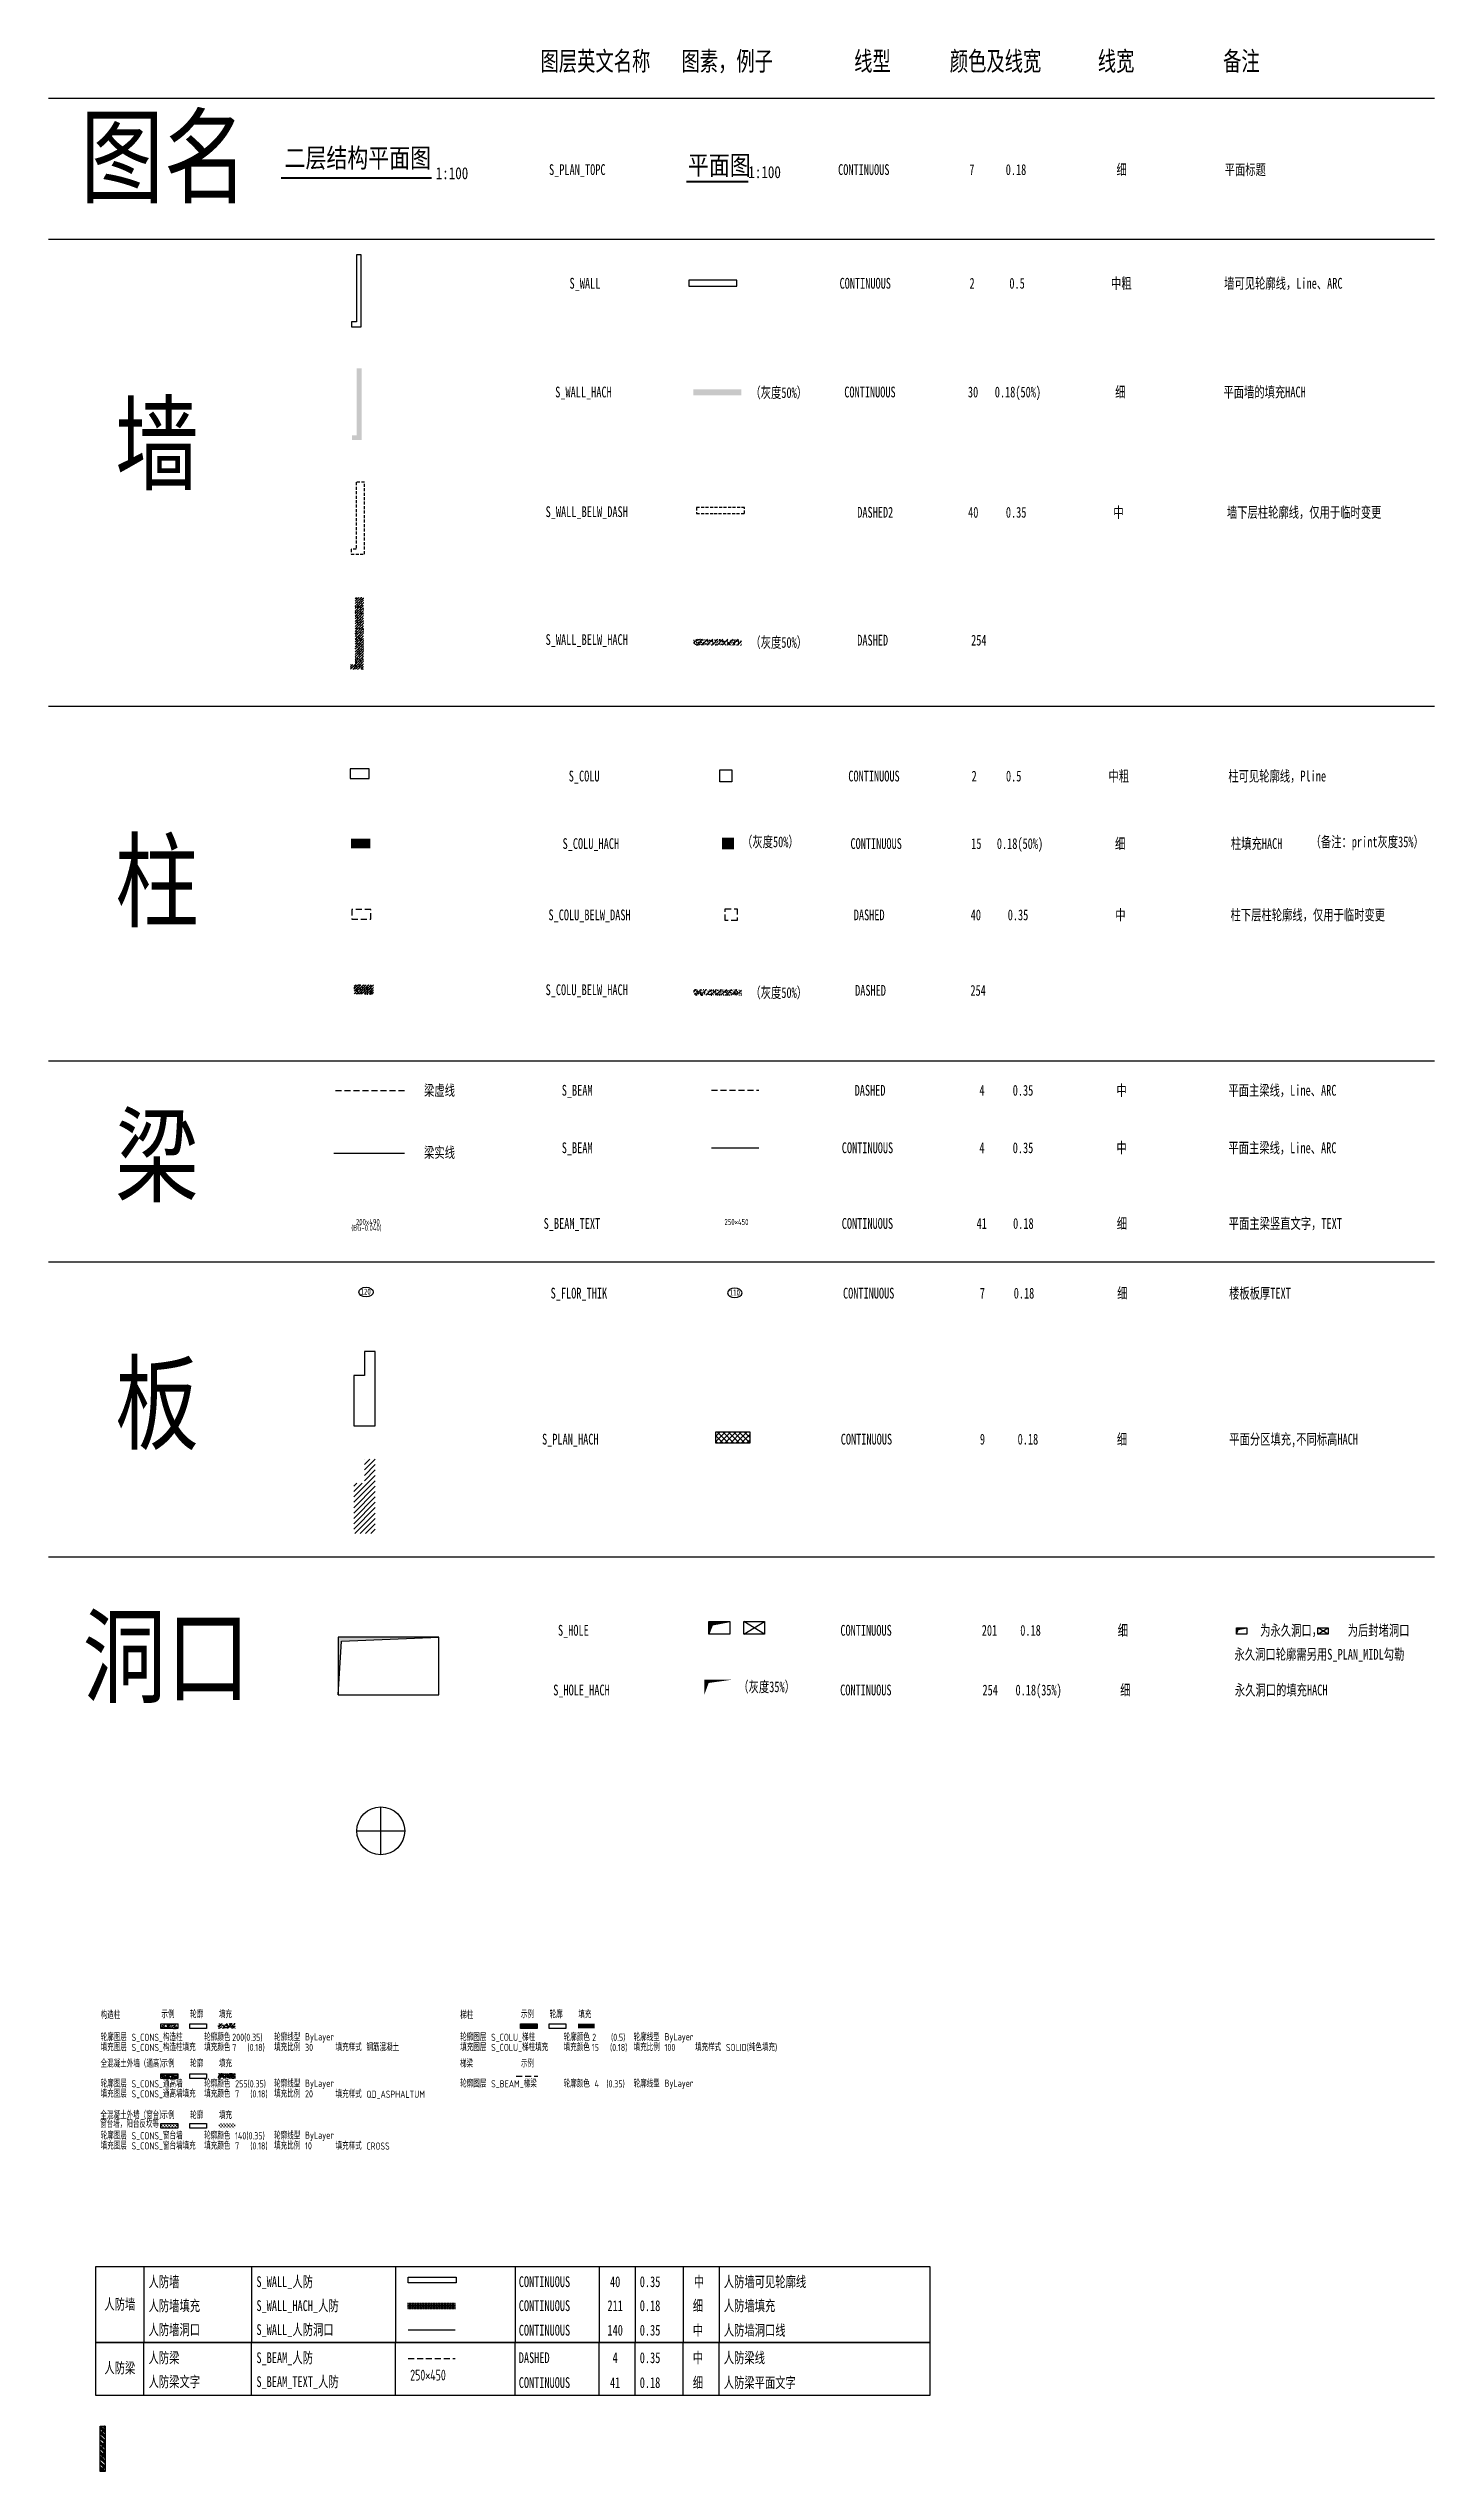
# Model space of a CAD drawing. Extents: x -302153 to 2378000, y -57590 to 1700000.
# Drawn here: x 261759 to 319591, y 503869 to 604988 of the extents above; entities that cross this region are included whole.
import ezdxf
from ezdxf.enums import TextEntityAlignment as Align

# ---------------------------------------------------------------- set-up
doc = ezdxf.new("R2010")
doc.units = 0
doc.header["$LTSCALE"] = 500
doc.header["$MEASUREMENT"] = 0
doc.set_wipeout_variables(frame=1)
for name, pattern in [('CONTINOUS', [0]), ('DASH', [0.35, 0.25, -0.1]), ('DASHED', [0.75, 0.5, -0.25]), ('DASHED2', [0.375, 0.25, -0.125])]:
    doc.linetypes.add(name, pattern=pattern)
doc.layers.get('0').update_dxf_attribs({"linetype": 'CONTINUOUS'})
doc.layers.get('Defpoints').update_dxf_attribs({"color": 2, "linetype": 'CONTINUOUS'})
doc.layers.add('C-XREF-SLCT', color=7, linetype='CONTINUOUS', plot=False)
for name, color, linetype in [('PC_YZ_WALL', 31, 'CONTINUOUS'), ('PC_YZ_WALL_HACH', 17, 'CONTINUOUS'), ('PCG_REIN_FBY', 123, 'CONTINUOUS'), ('PC板底筋', 17, 'CONTINUOUS'), ('S-DETL', 4, 'CONTINOUS'), ('S_BEAM', 4, 'DASHED'), ('S_BEAM_TEXT_VERT', 41, 'CONTINUOUS'), ('S_BEAM_TEXT_人防', 41, 'CONTINUOUS'), ('S_BEAM_人防', 4, 'DASHED'), ('S_BEAM_梯梁', 4, 'DASHED'), ('S_COLU', 2, 'CONTINUOUS'), ('S_COLU_BELW_DASH', 40, 'DASHED'), ('S_COLU_BELW_HACH', 254, 'DASHED'), ('S_COLU_HACH', 15, 'CONTINUOUS'), ('S_COLU_梯柱', 2, 'CONTINUOUS'), ('S_COLU_梯柱填充', 15, 'CONTINUOUS'), ('S_CONS_构造柱', 200, 'CONTINUOUS'), ('S_CONS_构造柱填充', 7, 'CONTINUOUS'), ('S_CONS_窗台墙', 140, 'CONTINUOUS'), ('S_CONS_窗台墙填充', 7, 'CONTINUOUS'), ('S_CONS_通高墙', 255, 'CONTINUOUS'), ('S_CONS_通高墙填充', 7, 'CONTINUOUS'), ('S_FLOR_THIK', 7, 'CONTINUOUS'), ('S_HOLE', 201, 'CONTINUOUS'), ('S_HOLE_HACH', 254, 'CONTINUOUS'), ('S_PLAN_HACH', 9, 'CONTINUOUS'), ('S_PLAN_TEXT', 7, 'CONTINUOUS'), ('S_PLAN_TOPC', 7, 'CONTINUOUS'), ('S_TABL', 83, 'CONTINUOUS'), ('S_WALL', 2, 'CONTINUOUS'), ('S_WALL_BELW_DASH', 40, 'DASHED2'), ('S_WALL_BELW_HACH', 254, 'DASHED'), ('S_WALL_HACH', 30, 'CONTINUOUS'), ('S_WALL_HACH_人防墙', 211, 'CONTINUOUS'), ('S_WALL_人防', 40, 'CONTINUOUS'), ('S_WALL_人防洞口', 140, 'CONTINUOUS')]:
    doc.layers.add(name, color=color, linetype=linetype)
doc.styles.add('Acs', font='Stfangso_1.ttf', dxfattribs={"width": 0.7})
doc.styles.add('TH-STYLE1', font='Stfangso_1.ttf', dxfattribs={"width": 0.7})
doc.styles.add('TH-STYLE2', font='', dxfattribs={"width": 0.8})
doc.styles.add('TH-STYLE3', font='tssdeng.shx', dxfattribs={"width": 0.7, "bigfont": 'tssdchn.shx'})
doc.styles.get('TH-STYLE2').set_extended_font_data('STXihei')
pattern_1 = [(45, (277706.15, 523205.66), (-106.066, 106.066), []), (50, (277706.15, 523205.66), (215.178, -18.8256), [22.5, -247.5]), (355, (277706.15, 523205.66), (-41.6254, 225.6576), [18, -198]), (100.4514, (277724.09, 523204.09), (173.553, 206.832), [19.122, -210.3426]), (46.1842, (277706.15, 523265.66), (320.1723, -49.656), [33.75, -371.25]), (96.6356, (277732.83, 523261.52), (280.399, 292.235), [28.683, -315.514]), (351.1842, (277706.15, 523265.66), (280.399, 292.236), [27, -297]), (21, (277736.15, 523250.66), (179.072, -120.7857), [22.5, -247.5]), (326, (277736.15, 523250.66), (72.9946, 217.545), [18, -198]), (71.4514, (277751.08, 523240.6), (252.0668, 96.759), [19.122, -210.3426]), (37.5, (277706.15, 523205.66), (3.64796, 99.86816), [1.5, -195.6, 1.5, -201, 1.5, -198.75]), (7.5, (277706.15, 523205.66), (78.9209, 118.3235), [1.5, -114.6, 1.5, -191.1, 1.5, -75.75]), (327.5, (277639.25, 523205.66), (160.14673, -6.76646), [1.5, -75, 1.5, -234, 1.5, -310.5]), (317.5, (277609.25, 523205.66), (174.9559, 30.0315), [1.5, -97.5, 1.5, -155.4, 1.5, -220.5])]
pattern_2 = [(0, (277706.154, 523205.66), (63.5, 63.5), [31.75, -95.25]), (90, (277722.03, 523189.78), (-63.5, 63.5), [31.75, -95.25])]
pattern_3 = [(50, (277706.15, 523205.66), (143.452, -12.5504), [15, -165]), (355, (277706.15, 523205.66), (-27.7503, 150.4384), [12, -132]), (100.4514, (277718.11, 523204.61), (115.7019, 137.8879), [12.748, -140.2284]), (46.1842, (277706.15, 523245.66), (213.4482, -33.1038), [22.5, -247.5]), (96.6356, (277723.94, 523242.9), (186.9325, 194.8236), [19.122, -210.3426]), (351.1842, (277706.15, 523245.66), (186.9324, 194.8237), [18, -198]), (21, (277726.15, 523235.66), (119.3814, -80.5238), [15, -165]), (326, (277726.15, 523235.66), (48.663, 145.03), [12, -132]), (71.4514, (277736.1, 523228.95), (168.0445, 64.5061), [12.748, -140.2284]), (37.5, (277706.154, 523205.657), (2.43197, 66.57877), [0, -130.4, 0, -134, 0, -132.5]), (7.5, (277706.154, 523205.66), (52.6139, 78.88234), [0, -76.4, 0, -127.4, 0, -50.5]), (327.5, (277661.554, 523205.657), (106.76449, -4.51097), [0, -50, 0, -156, 0, -207]), (317.5, (277641.55, 523205.66), (116.6372, 20.021), [0, -65, 0, -103.6, 0, -147]), (45, (277706.15, 523205.66), (-113.137, 113.137), []), (135, (277706.15, 523205.66), (-113.137, -113.137), [])]

msp = doc.modelspace()

# ---------------------------------------------------------------- texts
at = {"layer": 'S_BEAM_TEXT_VERT', "style": 'TH-STYLE3', "width": 0.7}
for s, p in [('(BG-0.040)', (274396.0732, 555646.0854)), ('200x490', (274587.6982, 555892.9917))]:
    msp.add_text(s, height=250, dxfattribs=at).set_placement(p)
msp.add_text('250×450', height=250, dxfattribs=at).set_placement((289964.1842, 555816.5366), align=Align.BOTTOM_LEFT)
at = {"layer": 'S_BEAM_TEXT_人防', "style": 'TH-STYLE3', "width": 0.7}
msp.add_text('250×450', height=450, dxfattribs=at).set_placement((276851.1124, 507533.1915), align=Align.BOTTOM_LEFT)
at = {"layer": 'S_PLAN_TEXT', "color": 1, "style": 'TH-STYLE1', "width": 0.7}
for s, p in [('图层英文名称', (282288.6857, 603820.3096)), ('图素，例子', (288170.2019, 603820.3096)), ('线型', (295375.4784, 603820.3096)), ('颜色', (299364.4733, 603820.3096)), ('颜色及线宽', (299364.4773, 603820.3096)), ('线宽', (305541.1472, 603820.3096)), ('备注', (310768.6283, 603820.3096))]:
    msp.add_text(s, height=800, dxfattribs=at).set_placement(p, align=Align.BOTTOM_LEFT)
at = {"layer": 'S_PLAN_TEXT', "width": 0.7}
for s, height, style, p in [('S_PLAN_TOPC', 450, 'TH-STYLE1', (282644.8365, 599572.4581)), ('CONTINUOUS', 450, 'TH-STYLE1', (294705.3751, 599572.4581)), ('0.18', 450, 'TH-STYLE1', (301699.3281, 599572.4581)), ('细', 450, 'TH-STYLE1', (306319.2183, 599572.4581)), ('平面标题', 450, 'TH-STYLE1', (310835.3853, 599572.4581)), ('S_WALL', 450, 'TH-STYLE1', (283499.3708, 594828.4255)), ('CONTINUOUS', 450, 'TH-STYLE1', (294766.5249, 594828.4255)), ('0.5', 450, 'TH-STYLE1', (301851.1928, 594828.4255)), ('中粗', 450, 'TH-STYLE1', (306091.5764, 594828.4255)), ('墙可见轮廓线，Line、ARC', 450, 'TH-STYLE1', (310814.0887, 594828.4255)), ('S_WALL_HACH', 450, 'TH-STYLE1', (282902.5357, 590291.2837)), ('CONTINUOUS', 450, 'TH-STYLE1', (294963.0702, 590291.2837)), ('0.18(50%%%)', 450, 'TH-STYLE1', (301243.6068, 590291.2837)), ('细', 450, 'TH-STYLE1', (306266.2566, 590291.2837)), ('平面墙的填充HACH', 450, 'TH-STYLE1', (310782.4195, 590291.2837)), ('S_WALL_BELW_DASH', 450, 'TH-STYLE1', (282502.1563, 585296.3214)), ('DASHED2', 450, 'TH-STYLE1', (295503.6894, 585271.7052)), ('0.35', 450, 'TH-STYLE1', (301705.3563, 585271.7052)), ('中', 450, 'TH-STYLE1', (306190.1511, 585271.7052)), ('墙下层柱轮廓线，仅用于临时变更', 450, 'TH-STYLE1', (310929.0133, 585271.7052)), ('S_WALL_BELW_HACH', 450, 'TH-STYLE1', (282502.1563, 579960.4486)), ('DASHED', 450, 'TH-STYLE1', (295503.6894, 579935.8325)), ('S_COLU', 450, 'TH-STYLE1', (283465.9892, 574263.8386)), ('CONTINUOUS', 450, 'TH-STYLE1', (295131.1543, 574263.8386)), ('0.5', 450, 'TH-STYLE1', (301709.133, 574263.8386)), ('中粗', 450, 'TH-STYLE1', (305986.5677, 574263.8386)), ('柱可见轮廓线，Pline', 450, 'TH-STYLE1', (310986.7993, 574263.8386)), ('S_COLU_HACH', 450, 'TH-STYLE1', (283209.9396, 571445.626)), ('CONTINUOUS', 450, 'TH-STYLE1', (295221.3561, 571445.626)), ('0.18(50%%%)', 450, 'TH-STYLE1', (301329.5271, 571445.626)), ('细', 450, 'TH-STYLE1', (306259.0273, 571445.626)), ('柱填充HACH', 450, 'TH-STYLE1', (311096.3354, 571445.626)), ('S_COLU_BELW_DASH', 450, 'TH-STYLE1', (282619.9468, 568470.3948)), ('DASHED', 450, 'TH-STYLE1', (295359.3841, 568470.3948)), ('0.35', 450, 'TH-STYLE1', (301782.8362, 568470.3948)), ('中', 450, 'TH-STYLE1', (306271.8082, 568470.3948)), ('柱下层柱轮廓线，仅用于临时变更', 450, 'TH-STYLE1', (311081.391, 568470.3948)), ('S_COLU_BELW_HACH', 450, 'TH-STYLE1', (282502.1563, 565345.8059)), ('DASHED', 450, 'TH-STYLE1', (295415.609, 565321.1897)), ('梁虚线', 450, 'TH-STYLE1', (277430.8914, 561150.8588)), ('S_BEAM', 450, 'TH-STYLE1', (283175.0067, 561150.8588)), ('DASHED', 450, 'TH-STYLE1', (295396.4518, 561150.8588)), ('0.35', 450, 'TH-STYLE1', (301991.4431, 561150.8588)), ('中', 450, 'TH-STYLE1', (306318.4846, 561150.8588)), ('平面主梁线，Line、ARC', 450, 'TH-STYLE1', (310989.9419, 561150.8588)), ('梁实线', 450, 'TH-STYLE1', (277430.8914, 558555.3088)), ('S_BEAM', 450, 'TH-STYLE1', (283175.0067, 558751.8329)), ('CONTINUOUS', 450, 'TH-STYLE1', (294860.1378, 558751.8329)), ('0.35', 450, 'TH-STYLE1', (301991.4431, 558751.8329)), ('中', 450, 'TH-STYLE1', (306318.4846, 558751.8329)), ('平面主梁线，Line、ARC', 450, 'TH-STYLE1', (310989.9419, 558751.8329)), ('S_BEAM_TEXT', 450, 'TH-STYLE1', (282420.36, 555593.2329)), ('CONTINUOUS', 450, 'TH-STYLE1', (294857.3727, 555593.2329)), ('0.18', 450, 'TH-STYLE1', (302006.3427, 555593.2329)), ('细', 450, 'TH-STYLE1', (306331.8217, 555593.2329)), ('平面主梁竖直文字，TEXT', 450, 'TH-STYLE1', (311003.2819, 555593.2329)), ('S_FLOR_THIK', 450, 'TH-STYLE1', (282711.2505, 552685.359)), ('CONTINUOUS', 450, 'TH-STYLE1', (294909.2371, 552685.359)), ('0.18', 450, 'TH-STYLE1', (302032.7909, 552685.359)), ('细', 450, 'TH-STYLE1', (306347.776, 552685.359)), ('楼板板厚TEXT', 450, 'TH-STYLE1', (311019.2362, 552685.359)), ('S_PLAN_HACH', 450, 'TH-STYLE1', (282352.9815, 546591.9158)), ('CONTINUOUS', 450, 'TH-STYLE1', (294816.1923, 546591.9158)), ('0.18', 450, 'TH-STYLE1', (302196.2311, 546591.9158)), ('细', 450, 'TH-STYLE1', (306335.948, 546591.9158)), ('平面分区填充,不同标高HACH', 450, 'TH-STYLE1', (311027.1836, 546591.9158)), ('S_HOLE', 450, 'TH-STYLE1', (283017.2466, 538615.5392)), ('CONTINUOUS', 450, 'TH-STYLE1', (294799.7443, 538615.5392)), ('0.18', 450, 'TH-STYLE1', (302305.6077, 538615.5392)), ('细', 450, 'TH-STYLE1', (306370.7288, 538615.5392)), ('     为永久洞口，     为后封堵洞口', 450, 'TH-STYLE1', (311246.8679, 538615.5392)), ('永久洞口轮廓需另用S_PLAN_MIDL勾勒', 450, 'TH-STYLE1', (311246.8629, 537615.5392)), ('S_HOLE_HACH', 450, 'TH-STYLE1', (282819.4851, 536123.9022)), ('CONTINUOUS', 450, 'TH-STYLE1', (294791.9432, 536123.9022)), ('0.18(35%%%)', 450, 'TH-STYLE1', (302107.8461, 536123.9022)), ('细', 450, 'TH-STYLE1', (306475.0683, 536123.9022)), ('永久洞口的填充HACH', 450, 'TH-STYLE1', (311259.3937, 536123.9022)), ('构造柱', 300, 'TH-STYLE3', (263937.3497, 522674.7581)), ('示例', 300, 'TH-STYLE3', (266469.8099, 522701.4386)), ('轮廓', 300, 'TH-STYLE3', (267668.3788, 522701.4386)), ('填充', 300, 'TH-STYLE3', (268866.9478, 522701.4386)), ('梯柱', 300, 'TH-STYLE3', (278937.3497, 522674.7581)), ('示例', 300, 'TH-STYLE3', (281469.8099, 522701.4386)), ('轮廓', 300, 'TH-STYLE3', (282668.3788, 522701.4386)), ('填充', 300, 'TH-STYLE3', (283866.9478, 522701.4386)), ('轮廓图层', 300, 'TH-STYLE3', (263937.3497, 521749.4244)), ('S_CONS_构造柱', 300, 'TH-STYLE3', (265226.6434, 521749.4244)), ('轮廓颜色', 300, 'TH-STYLE3', (268255.3144, 521749.4244)), ('200(0.35)', 300, 'TH-STYLE3', (269424.7745, 521749.4244)), ('轮廓线型', 300, 'TH-STYLE3', (271173.8206, 521749.4244)), ('ByLayer', 300, 'TH-STYLE3', (272463.1142, 521774.0357)), ('轮廓图层', 300, 'TH-STYLE3', (278937.3497, 521749.4244)), ('S_COLU_梯柱', 300, 'TH-STYLE3', (280226.6434, 521749.4244)), ('轮廓颜色', 300, 'TH-STYLE3', (283255.3144, 521749.4244)), ('2    (0.5)', 300, 'TH-STYLE3', (284445.0185, 521749.4244)), ('轮廓线型', 300, 'TH-STYLE3', (286173.8206, 521749.4244)), ('ByLayer', 300, 'TH-STYLE3', (287463.1142, 521774.0357)), ('全混凝土外墙（通高）', 300, 'TH-STYLE3', (263931.715, 520645.2421)), ('填充图层', 300, 'TH-STYLE3', (263937.3497, 521328.1087)), ('S_CONS_构造柱填充', 300, 'TH-STYLE3', (265226.6434, 521328.1087)), ('示例', 300, 'TH-STYLE3', (266469.8099, 520650.3181)), ('轮廓', 300, 'TH-STYLE3', (267668.3788, 520650.3181)), ('填充颜色', 300, 'TH-STYLE3', (268255.3144, 521328.1087)), ('填充', 300, 'TH-STYLE3', (268866.9478, 520650.3181)), ('7   (0.18)', 300, 'TH-STYLE3', (269424.7745, 521328.1087)), ('填充比例', 300, 'TH-STYLE3', (271173.8206, 521328.1087)), ('30', 300, 'TH-STYLE3', (272463.1142, 521328.1087)), ('填充样式', 300, 'TH-STYLE3', (273736.9612, 521328.1087)), ('钢筋混凝土', 300, 'TH-STYLE3', (275026.2548, 521328.1087)), ('梯梁', 300, 'TH-STYLE3', (278931.715, 520645.2421)), ('填充图层', 300, 'TH-STYLE3', (278937.3497, 521328.1087)), ('S_COLU_梯柱填充', 300, 'TH-STYLE3', (280226.6434, 521328.1087)), ('示例', 300, 'TH-STYLE3', (281469.8099, 520650.3181)), ('填充颜色', 300, 'TH-STYLE3', (283255.3144, 521328.1087)), ('15   (0.18)', 300, 'TH-STYLE3', (284424.7745, 521328.1087)), ('填充比例', 300, 'TH-STYLE3', (286173.8206, 521328.1087)), ('100', 300, 'TH-STYLE3', (287463.1142, 521328.1087)), ('填充样式', 300, 'TH-STYLE3', (288736.9612, 521328.1087)), ('SOLID(纯色填充)', 300, 'TH-STYLE3', (290026.2548, 521328.1087)), ('填充图层', 300, 'TH-STYLE3', (263937.3497, 519388.8363)), ('轮廓图层', 300, 'TH-STYLE3', (263937.3497, 519810.152)), ('S_CONS_通高墙', 300, 'TH-STYLE3', (265226.6434, 519810.152)), ('S_CONS_通高墙填充', 300, 'TH-STYLE3', (265226.6434, 519388.8363)), ('填充颜色', 300, 'TH-STYLE3', (268255.3144, 519388.8363)), ('轮廓颜色', 300, 'TH-STYLE3', (268255.3144, 519810.152)), ('255(0.35)', 300, 'TH-STYLE3', (269544.6081, 519810.152)), ('7   (0.18)', 300, 'TH-STYLE3', (269544.6081, 519388.8363)), ('填充比例', 300, 'TH-STYLE3', (271173.8206, 519388.8363)), ('轮廓线型', 300, 'TH-STYLE3', (271173.8206, 519810.152)), ('20', 300, 'TH-STYLE3', (272463.1142, 519388.8363)), ('ByLayer', 300, 'TH-STYLE3', (272463.1142, 519834.7633)), ('填充样式', 300, 'TH-STYLE3', (273736.9612, 519373.9753)), ('QD_ASPHALTUM', 300, 'TH-STYLE3', (275026.2548, 519373.9753)), ('轮廓图层', 300, 'TH-STYLE3', (278937.3497, 519810.152)), ('S_BEAM_梯梁', 300, 'TH-STYLE3', (280226.6434, 519810.152)), ('轮廓颜色', 300, 'TH-STYLE3', (283255.3144, 519810.152)), ('4  (0.35)', 300, 'TH-STYLE3', (284544.6081, 519810.152)), ('轮廓线型', 300, 'TH-STYLE3', (286173.8206, 519810.152)), ('ByLayer', 300, 'TH-STYLE3', (287463.1142, 519834.7633)), ('全混凝土外墙（窗台）', 300, 'TH-STYLE3', (263926.0803, 518494.8256)), ('示例', 300, 'TH-STYLE3', (266469.8099, 518492.6304)), ('轮廓', 300, 'TH-STYLE3', (267668.3788, 518492.6304)), ('填充', 300, 'TH-STYLE3', (268866.9478, 518492.6304)), ('窗台墙，阳台反坎等', 300, 'TH-STYLE3', (263914.8106, 518127.9737)), ('轮廓图层', 300, 'TH-STYLE3', (263937.3497, 517641.2846)), ('S_CONS_窗台墙', 300, 'TH-STYLE3', (265226.6434, 517641.2846)), ('轮廓颜色', 300, 'TH-STYLE3', (268255.3144, 517641.2846)), ('140(0.35)', 300, 'TH-STYLE3', (269544.6081, 517641.2846)), ('轮廓线型', 300, 'TH-STYLE3', (271173.8206, 517641.2846)), ('ByLayer', 300, 'TH-STYLE3', (272463.1142, 517665.8959)), ('填充图层', 300, 'TH-STYLE3', (263937.3497, 517219.9689)), ('S_CONS_窗台墙填充', 300, 'TH-STYLE3', (265226.6434, 517219.9689)), ('填充颜色', 300, 'TH-STYLE3', (268255.3144, 517219.9689)), ('7   (0.18)', 300, 'TH-STYLE3', (269544.6081, 517219.9689)), ('填充比例', 300, 'TH-STYLE3', (271173.8206, 517219.9689)), ('10', 300, 'TH-STYLE3', (272463.1142, 517219.9689)), ('填充样式', 300, 'TH-STYLE3', (273736.9612, 517212.4822)), ('CROSS', 300, 'TH-STYLE3', (275026.2548, 517212.4822)), ('人防墙', 450, 'TH-STYLE1', (265935.9003, 511431.7294)), ('S_WALL_人防', 450, 'TH-STYLE1', (270435.9003, 511431.7294)), ('CONTINUOUS', 450, 'TH-STYLE1', (281382.528, 511431.7294)), ('0.35', 450, 'TH-STYLE1', (286430.6884, 511431.7294)), ('中', 450, 'TH-STYLE1', (288686.8161, 511431.7294)), ('人防墙可见轮廓线', 450, 'TH-STYLE1', (289935.9003, 511431.7294)), ('人防墙填充', 450, 'TH-STYLE1', (265935.9064, 510431.7294)), ('S_WALL_HACH_人防', 450, 'TH-STYLE1', (270435.9064, 510431.7294)), ('CONTINUOUS', 450, 'TH-STYLE1', (281382.534, 510431.7294)), ('0.18', 450, 'TH-STYLE1', (286430.6945, 510431.7294)), ('细', 450, 'TH-STYLE1', (288642.2557, 510431.7294)), ('人防墙填充', 450, 'TH-STYLE1', (289935.9064, 510431.7294)), ('人防墙洞口', 450, 'TH-STYLE1', (265935.9064, 509431.7294)), ('S_WALL_人防洞口', 450, 'TH-STYLE1', (270435.9064, 509431.7294)), ('CONTINUOUS', 450, 'TH-STYLE1', (281382.5199, 509407.1132)), ('0.35', 450, 'TH-STYLE1', (286430.6804, 509407.1132)), ('中', 450, 'TH-STYLE1', (288642.2376, 509407.1132)), ('人防墙洞口线', 450, 'TH-STYLE1', (289935.8923, 509407.1132)), ('人防梁', 450, 'TH-STYLE1', (265935.8923, 508259.4014)), ('S_BEAM_人防', 450, 'TH-STYLE1', (270435.8923, 508259.4014)), ('DASHED', 450, 'TH-STYLE1', (281382.5199, 508259.4014)), ('0.35', 450, 'TH-STYLE1', (286430.6804, 508259.4014)), ('中', 450, 'TH-STYLE1', (288642.2406, 508259.4014)), ('人防梁线', 450, 'TH-STYLE1', (289935.8923, 508259.4014)), ('人防梁文字', 450, 'TH-STYLE1', (265935.8923, 507259.4014)), ('S_BEAM_TEXT_人防', 450, 'TH-STYLE1', (270435.8923, 507259.4014)), ('CONTINUOUS', 450, 'TH-STYLE1', (281381.7487, 507221.2103)), ('0.18', 450, 'TH-STYLE1', (286429.9091, 507221.2103)), ('细', 450, 'TH-STYLE1', (288641.4664, 507221.2103)), ('人防梁平面文字', 450, 'TH-STYLE1', (289935.1211, 507221.2103))]:
    msp.add_text(s, height=height, dxfattribs=dict(at, style=style)).set_placement(p, align=Align.BOTTOM_LEFT)
at = {"layer": 'S_PLAN_TEXT', "style": 'TH-STYLE1', "width": 0.7}
for s, p in [('7', (300285.8504, 599572.4581)), ('2', (300295.7076, 594828.4255)), ('30', (300335.4502, 590291.2837)), ('40', (300344.4867, 585271.7052)), ('254', (300576.2038, 579935.8325)), ('2', (300381.7298, 574263.8386)), ('15', (300471.9316, 571445.626)), ('40', (300453.112, 568470.3948)), ('254', (300548.1424, 565321.1897)), ('4', (300709.3037, 561150.8588)), ('4', (300709.3037, 558751.8329)), ('41', (300696.7136, 555593.2329)), ('7', (300725.457, 552685.359)), ('9', (300728.8359, 546591.9158)), ('201', (301021.3887, 538615.5392)), ('254', (301051.2374, 536123.9022)), ('40', (285403.1913, 511431.7294)), ('211', (285403.1973, 510431.7294)), ('140', (285403.1832, 509407.1132)), ('4', (285403.1832, 508259.4014)), ('41', (285402.412, 507221.2103))]:
    msp.add_text(s, height=450, dxfattribs=at).set_placement(p, align=Align.BOTTOM_CENTER)
for s, p in [('（灰度50%%%）', (293408.4324, 590266.6675)), ('（灰度50%%%）', (293408.4324, 579842.2801)), ('（灰度50%%%）', (293060.5468, 571520.6789)), ('（备注：print灰度35%%%）', (319142.5117, 571520.6789)), ('（灰度50%%%）', (293408.4324, 565227.6374)), ('（灰度35%%%）', (292903.2726, 536258.7994))]:
    msp.add_text(s, height=450, dxfattribs=at).set_placement(p, align=Align.BOTTOM_RIGHT)
at = {"layer": 'S_PLAN_TEXT', "char_height": 450, "attachment_point": 5, "style": 'TH-STYLE1'}
for s, insert in [('人防墙', (264735.8963, 510827.8424)), ('人防梁', (264735.8923, 508170.4315))]:
    msp.add_mtext(s, dxfattribs=dict(at, insert=insert))
at = {"layer": 'S_PLAN_TOPC', "style": 'TH-STYLE2', "width": 0.8}
for s, height, p in [('图名', 3200, (263082.8949, 597914.7525)), ('二层结构平面图', 800, (271609.1985, 599781.7772)), ('1:100', 500, (277913.7962, 599381.9124)), ('平面图', 800, (288439.5854, 599477.8135)), ('1:100', 500, (290958.0822, 599427.8135)), ('墙', 3200, (264538.4324, 585937.3365)), ('柱', 3200, (264538.4324, 567692.2067)), ('梁', 3200, (264538.4324, 556230.8613)), ('板', 3200, (264538.4324, 545891.8623)), ('洞口', 3200, (263184.3759, 535332.9836))]:
    msp.add_text(s, height=height, dxfattribs=at).set_placement(p, align=Align.BOTTOM_LEFT)

# ---------------------------------------------------------------- blocks, each defined once
blk = doc.blocks.new('B-th')
at = {"layer": 'S_FLOR_THIK', "color": 7, "extrusion": (0, 0, -1)}
blk.add_ellipse((86, 189), major_axis=(-302, 0), ratio=0.6534327, dxfattribs=at)
at = {"style": 'TH-STYLE1', "width": 0.7, "flags": 8}
blk.add_attdef('BTH', text='', height=250, dxfattribs=at).set_placement((87, 80), align=Align.CENTER)
blk = doc.blocks.new('BASEPOINT', base_point=(710981, 177928))
at = {"layer": 'Defpoints', "color": 7}
for p, q in [((710981, 176928), (710981, 178928)), ((709981, 177928), (711981, 177928))]:
    blk.add_line(p, q, dxfattribs=at)
blk.add_circle((710981, 177928), 1000, dxfattribs=at)
blk = doc.blocks.new('*U154')
at = {"layer": 'S-DETL', "linetype": 'DASH', "ltscale": 0.1, "elevation": 0}
blk.add_lwpolyline([(796403, 692060), (796504, 692026, -0.3274892), (796545, 691967), (796545, 691912), (796520, 691912), (796520, 691967, 0.3219545), (796488, 692010), (796400, 692038)], format="xyb", dxfattribs=at)
blk.add_lwpolyline([(796595, 691954), (796595, 691912), (796570, 691912), (796570, 691954)], dxfattribs=at)
at = {"layer": 'S-DETL'}
for centre in [(796382, 692052), (796582, 691972, 0)]:
    blk.add_circle(centre, 22.5, dxfattribs=at)
blk = doc.blocks.new('*U153')
at = {"layer": 'S-DETL', "linetype": 'DASH', "ltscale": 0.1, "elevation": 0}
blk.add_lwpolyline([(796595, 691954), (796595, 691912), (796570, 691912), (796570, 691954)], dxfattribs=at)
at = {"layer": 'S-DETL'}
blk.add_circle((796582, 691972, 0), 22.5, dxfattribs=at)
blk = doc.blocks.new('AcsAcadShareArea')
for points in [[(0, 0), (118900, 0), (118900, 85000), (0, 85000)], [(0, 0), (6892.9, 0), (6892.9, 2699.2), (0, 2699.2)], [(6892.9, 0), (28409.4, 0), (28409.4, 2708.4), (6892.9, 2708.4)], [(0, 733), (0, 733), (0, 0), (0, 0)]]:
    blk.add_lwpolyline(points, close=True)
at = {"insert": (596.8, 1991.4), "char_height": 1000, "width": 6073.9, "attachment_point": 1, "style": 'Acs'}
blk.add_mtext('唯一编号：', dxfattribs=at)
at = {"style": 'Acs', "width": 0.8}
blk.add_attdef('唯一编号', (7537.4, 860.8), '', height=1000, dxfattribs=at)

# ---------------------------------------------------------------- hatches: boundary and pattern name
at = {"layer": 'S_COLU_BELW_HACH'}
h = msp.add_hatch(dxfattribs=at)
h.set_pattern_fill('钢筋混凝土', color=256, scale=30, style=0, pattern_type=2)
h.set_pattern_definition([(45, (249719.63, 554417.11), (-53.033, 53.033), []), (50, (249719.63, 554417.1), (215.178, -18.8256), [22.5, -247.5]), (355, (249719.63, 554417.1), (-41.6254, 225.6576), [18, -198]), (100.4514, (249737.56, 554415.54), (173.5528, 206.8319), [19.122, -210.3426]), (46.1842, (249719.63, 554477.1), (320.1723, -49.6557), [33.75, -371.25]), (96.6356, (249746.3, 554472.97), (280.3988, 292.2354), [28.683, -315.514]), (351.1842, (249719.63, 554477.1), (280.3986, 292.2356), [27, -297]), (21, (249749.63, 554462.1), (179.0721, -120.7857), [22.5, -247.5]), (326, (249749.63, 554462.1), (72.9946, 217.545), [18, -198]), (71.4514, (249764.55, 554452.04), (252.0668, 96.7591), [19.122, -210.3426]), (37.5, (249719.63, 554417.11), (3.64796, 99.86816), [0, -195.6, 0, -201, 0, -198.75]), (7.5, (249719.63, 554417.11), (78.92086, 118.3235), [0, -114.6, 0, -191.1, 0, -75.75]), (327.5, (249652.73, 554417.11), (160.14673, -6.76646), [0, -75, 0, -234, 0, -310.5]), (317.5, (249622.73, 554417.1), (174.95585, 30.0315), [0, -97.5, 0, -155.4, 0, -220.5])])
h.paths.add_polyline_path([(275319.6279, 565917.1066), (274519.6279, 565917.1066), (274519.6279, 565517.1066), (275319.6279, 565517.1066)], flags=0)
h = msp.add_hatch(dxfattribs=at)
h.set_pattern_fill('钢筋混凝土', color=256, scale=30, style=0, pattern_type=2)
h.set_pattern_definition([(45, (0, 7737.02), (-106.066017, 106.066017), []), (50, (0, 7737.02), (215.178055, -18.82564), [22.5, -247.5]), (355, (0, 7737.02), (-41.6254, 225.65764), [18, -198]), (100.4514, (17.93, 7735.45), (173.552815, 206.83186), [19.12206, -210.34263]), (46.1842, (0, 7797.02), (320.17231, -49.6557), [33.75, -371.25]), (96.6356, (26.68, 7792.88), (280.39881, 292.23536), [28.68309, -315.5139]), (351.1842, (0, 7797), (280.39858, 292.23558), [27, -297]), (21, (30, 7782.02), (179.072116, -120.785667), [22.5, -247.5]), (326, (30, 7782.02), (72.9946, 217.54501), [18, -198]), (71.4514, (44.92, 7771.95), (252.06679, 96.75915), [19.12206, -210.34263]), (37.5, (0, 7737.015), (3.647957, 99.868156), [1.5, -195.6, 1.5, -201, 1.5, -198.75]), (7.5, (0, 7737.02), (78.920861, 118.323514), [1.5, -114.6, 1.5, -191.1, 1.5, -75.75]), (327.5, (-66.9, 7737.015), (160.146731, -6.766462), [1.5, -75, 1.5, -234, 1.5, -310.5]), (317.5, (-96.9, 7737.02), (174.95585, 30.031495), [1.5, -97.5, 1.5, -155.4, 1.5, -220.5])])
h.paths.add_polyline_path([(290670.9565, 565478.3451), (290670.9565, 565718.3451), (288670.9565, 565718.3451), (288670.9565, 565478.3451)])
at = {"layer": 'S_COLU_HACH'}
msp.add_hatch(color=256, dxfattribs=at).paths.add_polyline_path([(275187.8591, 572006.1785), (274387.8591, 572006.1785), (274387.8591, 571606.1785), (275187.8591, 571606.1785)], flags=0)
at = {"layer": 'S_COLU_梯柱填充'}
for points in [[(281452.3471, 522553.0988), (282152.3471, 522553.0988), (282152.3471, 522353.0988), (281452.3471, 522353.0988)], [(283851.8958, 522563.3475), (284551.8958, 522563.3475), (284551.8958, 522363.3475), (283851.8958, 522363.3475)]]:
    msp.add_hatch(color=256, dxfattribs=at).paths.add_polyline_path(points)
at = {"layer": 'S_CONS_构造柱填充'}
h = msp.add_hatch(dxfattribs=at)
h.set_pattern_fill('钢筋混凝土', scale=30, style=0, pattern_type=2)
h.set_pattern_definition(pattern_1)
h.paths.add_polyline_path([(266452.3471, 522553.0988), (267152.3471, 522553.0988), (267152.3471, 522353.0988), (266452.3471, 522353.0988)])
h = msp.add_hatch(dxfattribs=at)
h.set_pattern_fill('钢筋混凝土', scale=30, style=0, pattern_type=2)
h.set_pattern_definition(pattern_1)
h.paths.add_polyline_path([(268851.8958, 522563.3475), (269551.8958, 522563.3475), (269551.8958, 522363.3475), (268851.8958, 522363.3475)])
at = {"layer": 'S_CONS_窗台墙填充'}
h = msp.add_hatch(dxfattribs=at)
h.set_pattern_fill('CROSS', color=256, scale=10)
h.set_pattern_definition(pattern_2)
h.paths.add_polyline_path([(266452.3471, 518392.1823), (267152.3471, 518392.1823), (267152.3471, 518192.1823), (266452.3471, 518192.1823)])
h = msp.add_hatch(dxfattribs=at)
h.set_pattern_fill('CROSS', scale=10)
h.set_pattern_definition(pattern_2)
h.paths.add_polyline_path([(268851.8958, 518402.4309), (269551.8958, 518402.4309), (269551.8958, 518202.4309), (268851.8958, 518202.4309)])
at = {"layer": 'S_CONS_通高墙填充'}
h = msp.add_hatch(dxfattribs=at)
h.set_pattern_fill('QD_ASPHALTUM', scale=20, pattern_type=2)
h.set_pattern_definition(pattern_3)
h.paths.add_polyline_path([(266452.3471, 520467.1714), (267152.3471, 520467.1714), (267152.3471, 520267.1714), (266452.3471, 520267.1714)])
h = msp.add_hatch(dxfattribs=at)
h.set_pattern_fill('QD_ASPHALTUM', scale=20, pattern_type=2)
h.set_pattern_definition(pattern_3)
h.paths.add_polyline_path([(268851.8958, 520477.4201), (269551.8958, 520477.4201), (269551.8958, 520277.4201), (268851.8958, 520277.4201)])
at = {"layer": 'S_HOLE_HACH'}
for points in [[(289317.2547, 539343.0364), (289317.2547, 538811.8665), (289460.0491, 539208.2618), (290181.9534, 539343.0364)], [(311403.7577, 539007.6824), (311764.7098, 539075.0697), (311332.3605, 539075.0697), (311332.3605, 538809.4847)], [(290266.4005, 536912.0233), (289117.643, 536912.0233), (289117.643, 536269.269), (289304.2, 536777.2488)]]:
    msp.add_hatch(color=256, dxfattribs=at).paths.add_polyline_path(points)
h = msp.add_hatch(color=256, dxfattribs=at)
h.dxf.hatch_style = 1
h.paths.add_polyline_path([(273840.5025, 536286.051), (273982.6198, 538524.0243), (278040.5026, 538686.0298), (273840.5025, 538686.0298)])
at = {"layer": 'S_PLAN_HACH'}
h = msp.add_hatch(dxfattribs=at)
h.set_pattern_fill('ANSI37', color=256, scale=50, style=0)
h.set_pattern_definition([(45, (1229956.57, 615222.92), (-112.253202, 112.253202), []), (135, (1229956.57, 615222.92), (-112.253202, -112.253202), [])])
h.paths.add_polyline_path([(289608.089, 547256.3634), (289608.089, 546784.6346), (291024.0745, 546784.6346), (291024.0745, 547256.3634)])
h = msp.add_hatch(dxfattribs=at)
h.set_pattern_fill('ANSI31', color=256, scale=50)
h.set_pattern_definition([(45, (-449114.59, -420185.37), (-112.253202, 112.253202), [])])
h.paths.add_polyline_path([(275392.9894, 546119.6369), (274942.9894, 546119.6369), (274942.9894, 545119.6369), (274492.9894, 545119.6369), (274492.9894, 543019.6369), (275392.9894, 543019.6369)])
at = {"layer": 'S_WALL_BELW_HACH'}
h = msp.add_hatch(dxfattribs=at)
h.set_pattern_fill('钢筋混凝土', color=256, scale=30, style=0, pattern_type=2)
h.set_pattern_definition([(45, (274659.73, 577679.7), (-53.033, 53.033), []), (50, (274659.73, 577679.7), (215.178, -18.8256), [22.5, -247.5]), (355, (274659.73, 577679.7), (-41.625, 225.658), [18, -198]), (100.4514, (274677.66, 577678.13), (173.553, 206.832), [19.122, -210.343]), (46.184, (274659.73, 577739.7), (320.172, -49.656), [33.75, -371.25]), (96.636, (274686.4, 577735.56), (280.399, 292.235), [28.683, -315.514]), (351.184, (274659.73, 577739.7), (280.399, 292.236), [27, -297]), (21, (274689.73, 577724.7), (179.072, -120.786), [22.5, -247.5]), (326, (274689.73, 577724.7), (72.995, 217.545), [18, -198]), (71.4514, (274704.65, 577714.63), (252.067, 96.759), [19.122, -210.343]), (37.5, (274659.73, 577679.7), (3.648, 99.8682), [0, -195.6, 0, -201, 0, -198.75]), (7.5, (274659.73, 577679.7), (78.9209, 118.3235), [0, -114.6, 0, -191.1, 0, -75.75]), (327.5, (274592.83, 577679.7), (160.1467, -6.7665), [0, -75, 0, -234, 0, -310.5]), (317.5, (274562.83, 577679.7), (174.956, 30.0315), [0, -97.5, 0, -155.4, 0, -220.5])])
h.paths.add_polyline_path([(274559.7302, 579279.6996), (274359.7302, 579279.6996), (274359.7302, 579079.6996), (274909.7302, 579079.6996), (274909.7302, 582079.6996), (274559.7302, 582079.6996)], flags=0)
h = msp.add_hatch(dxfattribs=at)
h.set_pattern_fill('钢筋混凝土', color=256, scale=30, style=0, pattern_type=2)
h.set_pattern_definition([(45, (11356.15, 7139.66), (-106.066017, 106.066017), []), (50, (11356.15, 7139.66), (215.178055, -18.82564), [22.5, -247.5]), (355, (11356.15, 7139.66), (-41.6254, 225.65764), [18, -198]), (100.4514, (11374.08, 7138.1), (173.552815, 206.83186), [19.12206, -210.34263]), (46.1842, (11356.15, 7199.66), (320.17231, -49.6557), [33.75, -371.25]), (96.6356, (11382.83, 7195.52), (280.39881, 292.23536), [28.68309, -315.5139]), (351.1842, (11356.15, 7199.66), (280.39858, 292.23558), [27, -297]), (21, (11386.15, 7184.66), (179.072116, -120.785667), [22.5, -247.5]), (326, (11386.15, 7184.66), (72.9946, 217.54501), [18, -198]), (71.4514, (11401.07, 7174.6), (252.06679, 96.75915), [19.12206, -210.34263]), (37.5, (11356.146, 7139.66), (3.647957, 99.868156), [1.5, -195.6, 1.5, -201, 1.5, -198.75]), (7.5, (11356.15, 7139.66), (78.920861, 118.323514), [1.5, -114.6, 1.5, -191.1, 1.5, -75.75]), (327.5, (11289.246, 7139.66), (160.146731, -6.766462), [1.5, -75, 1.5, -234, 1.5, -310.5]), (317.5, (11259.25, 7139.66), (174.95585, 30.031495), [1.5, -97.5, 1.5, -155.4, 1.5, -220.5])])
h.paths.add_polyline_path([(290670.9565, 580092.9878), (290670.9565, 580332.9878), (288670.9565, 580332.9878), (288670.9565, 580092.9878)])
at = {"layer": 'S_WALL_HACH'}
msp.add_hatch(color=256, dxfattribs=at).paths.add_polyline_path([(274622.1549, 588843.884), (274422.1549, 588843.884), (274422.1549, 588643.884), (274822.1549, 588643.884), (274822.1549, 591643.884), (274622.1549, 591643.884)], flags=0)
msp.add_hatch(color=256, dxfattribs=at).paths.add_polyline_path([(290670.9565, 590517.3752), (290670.9565, 590757.3752), (288670.9565, 590757.3752), (288670.9565, 590517.3752)])
at = {"layer": 'S_WALL_HACH_人防墙'}
h = msp.add_hatch(dxfattribs=at)
h.set_pattern_fill('DOTS', color=256, scale=20, style=0)
h.set_pattern_definition([(0, (251888.28, 512798.43), (15.875, 31.75), [0, -31.75])])
h.paths.add_polyline_path([(278735.9064, 510657.8208), (278735.9064, 510897.8208), (276735.9064, 510897.8208), (276735.9064, 510657.8208)])

# ---------------------------------------------------------------- linework, layer by layer
for p, q in [((261758.6677, 602916.3547), (319590.5946, 602916.3547)), ((261758.6677, 597024.7777), (319590.5946, 597024.7777)), ((261758.6677, 577541.1317), (319590.5946, 577541.1317)), ((261758.6677, 562741.6516), (319590.5946, 562741.6516)), ((261758.6677, 554345.5508), (319590.5946, 554345.5508)), ((261758.6677, 542044.0756), (319590.5946, 542044.0756))]:
    msp.add_line(p, q)
at = {"layer": 'S_BEAM'}
for p, q in [((276613.1561, 561488.6241), (273663.1561, 561488.6241)), ((289423.1583, 561514.8588), (291393.6258, 561514.8588))]:
    msp.add_line(p, q, dxfattribs=at)
at = {"layer": 'S_BEAM', "linetype": 'ByBlock'}
for p, q in [((273663.1561, 558892.3472), (276613.1561, 558892.3472)), ((289423.1583, 559115.8329), (291393.6258, 559115.8329))]:
    msp.add_line(p, q, dxfattribs=at)
at = {"layer": 'S_BEAM_人防'}
msp.add_line((276760.6335, 508585.6924), (278731.101, 508585.6924), dxfattribs=at)
at = {"layer": 'S_BEAM_梯梁'}
msp.add_line((281273.4175, 520366.3027), (282176.5038, 520366.3027), dxfattribs=at)
at = {"layer": 'S_COLU'}
for points in [[(275143.2045, 574920.6942), (274343.2045, 574920.6942), (274343.2045, 574520.6942), (275143.2045, 574520.6942), (275143.2045, 574920.6942)], [(289765.9892, 574377.8386), (289765.9892, 574877.8386), (290265.9892, 574877.8386), (290265.9892, 574377.8386)]]:
    msp.add_lwpolyline(points, close=True, dxfattribs=at)
at = {"layer": 'S_COLU_BELW_DASH'}
for points in [[(275211.4886, 569051.5917), (274411.4886, 569051.5917), (274411.4886, 568651.5917), (275211.4886, 568651.5917), (275211.4886, 569051.5917)], [(289994.2191, 568589.9507), (289994.2191, 569089.9507), (290494.2191, 569089.9507), (290494.2191, 568589.9507)]]:
    msp.add_lwpolyline(points, close=True, dxfattribs=at)
at = {"layer": 'S_COLU_HACH'}
msp.add_solid([(289856.1911, 572059.626), (290356.1911, 572059.626), (289856.1911, 571559.626), (290356.1911, 571559.626)], dxfattribs=at)
at = {"layer": 'S_COLU_梯柱'}
for points in [[(281452.3471, 522553.0988), (282152.3471, 522553.0988), (282152.3471, 522353.0988), (281452.3471, 522353.0988)], [(282651.9395, 522553.0988), (283351.9395, 522553.0988), (283351.9395, 522353.0988), (282651.9395, 522353.0988)]]:
    msp.add_lwpolyline(points, close=True, dxfattribs=at)
at = {"layer": 'S_CONS_构造柱', "color": 200}
for points in [[(266452.3471, 522553.0988), (267152.3471, 522553.0988), (267152.3471, 522353.0988), (266452.3471, 522353.0988)], [(267651.9395, 522553.0988), (268351.9395, 522553.0988), (268351.9395, 522353.0988), (267651.9395, 522353.0988)]]:
    msp.add_lwpolyline(points, close=True, dxfattribs=at)
at = {"layer": 'S_CONS_窗台墙', "color": 140}
for points in [[(266452.3471, 518392.1823), (267152.3471, 518392.1823), (267152.3471, 518192.1823), (266452.3471, 518192.1823)], [(267651.9395, 518392.1823), (268351.9395, 518392.1823), (268351.9395, 518192.1823), (267651.9395, 518192.1823)]]:
    msp.add_lwpolyline(points, close=True, dxfattribs=at)
at = {"layer": 'S_CONS_通高墙', "color": 255}
for points in [[(266452.3471, 520467.1714), (267152.3471, 520467.1714), (267152.3471, 520267.1714), (266452.3471, 520267.1714)], [(267651.9395, 520467.1714), (268351.9395, 520467.1714), (268351.9395, 520267.1714), (267651.9395, 520267.1714)]]:
    msp.add_lwpolyline(points, close=True, dxfattribs=at)
at = {"layer": 'S_HOLE'}
for p, q in [((290766.7945, 538811.8665), (291631.4932, 539343.0364)), ((291631.4932, 538811.8665), (290766.7945, 539343.0364)), ((314722.5978, 538809.4847), (315154.9471, 539075.0697)), ((315154.9471, 538809.4847), (314722.5978, 539075.0697))]:
    msp.add_line(p, q, dxfattribs=at)
for points in [[(289317.2547, 538811.8665), (289460.0491, 539208.2618), (290181.9534, 539343.0364)], [(311332.3605, 538809.4847), (311403.7577, 539007.6824), (311764.7098, 539075.0697)]]:
    msp.add_lwpolyline(points, dxfattribs=at)
for points in [[(289317.2547, 539343.0364), (290181.9534, 539343.0364), (290181.9534, 538811.8665), (289317.2547, 538811.8665)], [(290766.7945, 539343.0364), (291631.4932, 539343.0364), (291631.4932, 538811.8665), (290766.7945, 538811.8665)], [(311332.3605, 539075.0697), (311764.7098, 539075.0697), (311764.7098, 538809.4847), (311332.3605, 538809.4847)], [(314722.5978, 539075.0697), (315154.9471, 539075.0697), (315154.9471, 538809.4847), (314722.5978, 538809.4847)], [(273840.5025, 536286.051), (273982.6198, 538524.0243), (278040.5026, 538686.0298), (273840.5025, 538686.0298)], [(273840.5025, 536286.051), (278040.5026, 536286.051), (278040.5026, 538686.0298), (273840.5025, 538686.0298)]]:
    msp.add_lwpolyline(points, close=True, dxfattribs=at)
at = {"layer": 'S_PLAN_HACH'}
for points in [[(275392.9894, 550609.9909), (274942.9894, 550609.9908), (274942.9894, 549609.9909), (274492.9894, 549609.9909), (274492.9894, 547509.9908), (275392.9894, 547509.9908)], [(289608.089, 547256.3634), (291024.0745, 547256.3634), (291024.0745, 546784.6346), (289608.089, 546784.6346)]]:
    msp.add_lwpolyline(points, close=True, dxfattribs=at)
at = {"layer": 'S_PLAN_TOPC', "const_width": 80}
for points in [[(271463.2302, 599579.1494), (277740.6915, 599579.1494)], [(288378.2948, 599427.8135), (290958.0822, 599427.8135)]]:
    msp.add_lwpolyline(points, dxfattribs=at)
at = {"layer": 'S_TABL'}
for p, q in [((265735.9003, 512431.7294), (265735.8923, 509259.4014)), ((270235.9003, 512431.7294), (270235.8923, 509259.4014)), ((276235.9003, 512431.7294), (276235.8923, 509259.4014)), ((281235.8963, 512431.7294), (281235.8883, 509259.4014)), ((284735.9003, 512431.7294), (284735.8923, 509259.4014)), ((286235.9003, 512431.7294), (286235.8923, 509259.4014)), ((288235.9003, 512431.7294), (288235.8923, 509259.4014)), ((289735.9003, 512431.7294), (289735.8923, 509259.4014)), ((265735.8923, 507040.4354), (265735.8923, 509259.4014)), ((270235.8883, 507040.4354), (270235.8883, 509259.4014)), ((276235.8883, 507040.4354), (276235.8883, 509259.4014)), ((281235.8842, 507040.4354), (281235.8842, 509259.4014)), ((284735.8883, 507040.4354), (284735.8883, 509259.4014)), ((286235.8883, 507040.4354), (286235.8883, 509259.4014)), ((288235.8883, 507040.4354), (288235.8883, 509259.4014)), ((289735.8883, 507040.4354), (289735.8883, 509259.4014))]:
    msp.add_line(p, q, dxfattribs=at)
for points in [[(263735.9003, 512431.7294), (298535.8923, 512431.7294), (298535.8842, 509259.4014), (263735.8923, 509259.4014)], [(263735.8923, 509259.4014), (298535.8842, 509259.4014), (298535.8842, 507040.4354), (263735.8923, 507040.4354)]]:
    msp.add_lwpolyline(points, close=True, dxfattribs=at)
at = {"layer": 'S_WALL'}
msp.add_lwpolyline([(274606.2081, 593574.7878), (274406.2081, 593574.7878), (274406.2081, 593374.7878), (274806.2081, 593374.7878), (274806.2081, 596374.7878), (274606.2081, 596374.7878), (274606.2081, 593574.7878)], close=True, dxfattribs=at)
msp.add_lwpolyline([(290474.4112, 595312.4255), (288474.4112, 595312.4255), (288474.4112, 595072.4255), (289203.9953, 595072.4255), (289203.9953, 595072.4255), (290474.4112, 595072.4255), (290474.4112, 595312.4255)], dxfattribs=at)
at = {"layer": 'S_WALL_BELW_DASH'}
msp.add_lwpolyline([(274590.8669, 584087.5478), (274390.8669, 584087.5478), (274390.8669, 583887.5478), (274940.8669, 583887.5478), (274940.8669, 586887.5478), (274590.8669, 586887.5478), (274590.8669, 584087.5478)], close=True, dxfattribs=at)
msp.add_lwpolyline([(290802.1462, 585825.1611), (288802.1462, 585825.1611), (288802.1462, 585585.1611), (289531.7303, 585585.1611), (289531.7303, 585585.1611), (290802.1462, 585585.1611), (290802.1462, 585825.1611)], dxfattribs=at)
at = {"layer": 'S_WALL_人防'}
msp.add_lwpolyline([(278765.466, 511984.6509), (278765.466, 511744.6509), (276765.466, 511744.6509), (276765.466, 511984.6509), (278765.466, 511984.6509)], dxfattribs=at)
at = {"layer": 'S_WALL_人防洞口', "linetype": 'ByBlock'}
msp.add_line((276760.6335, 509786.3175), (278731.101, 509786.3175), dxfattribs=at)

# ---------------------------------------------------------------- block references
at = {"layer": 'C-XREF-SLCT', "xscale": 20, "yscale": 20, "zscale": 20}
msp.add_blockref('AcsAcadShareArea', (0.056, 0.0405), dxfattribs=at).add_auto_attribs({'唯一编号': 'tplt'})
at = {"layer": 'Defpoints'}
msp.add_blockref('BASEPOINT', (275624.2139, 530607.1232), dxfattribs=at)
at = {"layer": 'S_FLOR_THIK'}
ref = msp.add_blockref('B-th', (275093.8479, 552903.5432), dxfattribs=dict(at, xscale=-1))
ref.add_attrib('BTH', '120', dxfattribs={"layer": '0', "height": 250, "style": 'TH-STYLE1', "width": 0.7, "flags": 8}).set_placement((274993.9876, 552983.0765), align=Align.CENTER)
msp.add_blockref('B-th', (290307.503, 552868.0798), dxfattribs=at).add_auto_attribs({'BTH': '110'})

msp.set_redraw_order([(e.dxf.handle, doc.entitydb.next_handle()) for e in msp.query("TEXT MTEXT ATTDEF DIMENSION ARC_DIMENSION")])  # texts and dimensions are drawn at this point

# ---------------------------------------------------------------- next in the draw order: wipeouts: each hides what was drawn before it
msp.add_wipeout([(264117.3829, 505769.4415), (264117.3829, 503869.4415), (263917.3799, 503869.4415), (263917.3799, 505769.4415)]).dxf.layer = 'PC_YZ_WALL'

# ---------------------------------------------------------------- next in the draw order: hatches: boundary and pattern name
at = {"layer": 'PC_YZ_WALL_HACH'}
h = msp.add_hatch(dxfattribs=at)
h.set_pattern_fill('ANSI34', color=256, scale=200, angle=-90)
h.set_pattern_definition([(315, (-214303, 869236), (106.066017, 106.066017), []), (315, (-214303, 869200.65), (106.066017, 106.066017), []), (315, (-214303, 869165.3), (106.066017, 106.066017), []), (315, (-214303, 869129.94), (106.066017, 106.066017), [])])
h.paths.add_polyline_path([(264117.3829, 505769.4415), (264117.3799, 503869.4415), (263917.3799, 503869.4415), (263917.3829, 505769.4415)])

# ---------------------------------------------------------------- next in the draw order: linework, layer by layer
at = {"layer": 'PC_YZ_WALL'}
msp.add_lwpolyline([(264117.3829, 505769.4415), (264117.3799, 503869.4415), (263917.3799, 503869.4415), (263917.3829, 505769.4415)], close=True, dxfattribs=at)
at = {"layer": 'PCG_REIN_FBY'}
for centre, radius in [((263948.618, 505619.4415, 0), 3), ((263952.7522, 505739.4415), 6), ((264082.8551, 505739.4415), 6), ((263949.4398, 505219.4415, 0), 4), ((263949.5703, 505019.4415, 0), 3), ((263950.4398, 504619.4415, 0), 3), ((264084.4398, 505219.4415, 0), 4), ((264085.4398, 504819.4415, 0), 3), ((264086.083, 505419.4415, 0), 3), ((263951.6701, 503899.4415, 0), 6), ((263950.4398, 504219.4415, 0), 3), ((263950.4398, 504019.4415, 0), 3), ((263950.4398, 504019.4415, 0), 3), ((264082.4068, 503899.4415, 0), 6), ((264085.4398, 504419.4415, 0), 4), ((264085.4398, 504219.4415, 0), 3)]:
    msp.add_circle(centre, radius, dxfattribs=at)
at = {"layer": 'PC板底筋'}
for centre in [(264057.4398, 505619.4415, 0), (263977.4398, 505419.4415, 0), (263977.4398, 504819.4415, 0), (264057.4398, 505019.4415, 0), (264057.4398, 504619.4415, 0), (263977.4398, 504419.4415, 0), (264057.4398, 504019.4415, 0)]:
    msp.add_circle(centre, 8, dxfattribs=at)
at = {"layer": 'S-DETL', "linetype": 'DASH', "ltscale": 0.1, "elevation": 0}
msp.add_lwpolyline([(264076.1462, 504031.9442), (264117.4398, 504031.9442), (264117.4398, 504006.9387), (264076.1462, 504006.9387)], dxfattribs=at)
at = {"layer": 'S-DETL'}
msp.add_circle((264057.4398, 504019.4415, 0), 22.5, dxfattribs=at)

# ---------------------------------------------------------------- next in the draw order: block references
at = {"layer": 'S-DETL', "rotation": 90}
for p in [(956029.7987, -290962.7122, 0), (956029.7987, -291562.7122, 0), (956029.7987, -291962.7122, 0)]:
    msp.add_blockref('*U154', p, dxfattribs=at)
at = {"layer": 'S-DETL', "xscale": -1, "rotation": 90}
msp.add_blockref('*U153', (956029.7987, 1301601.5952, 0), dxfattribs=at)

doc.saveas('drawing.dxf')
